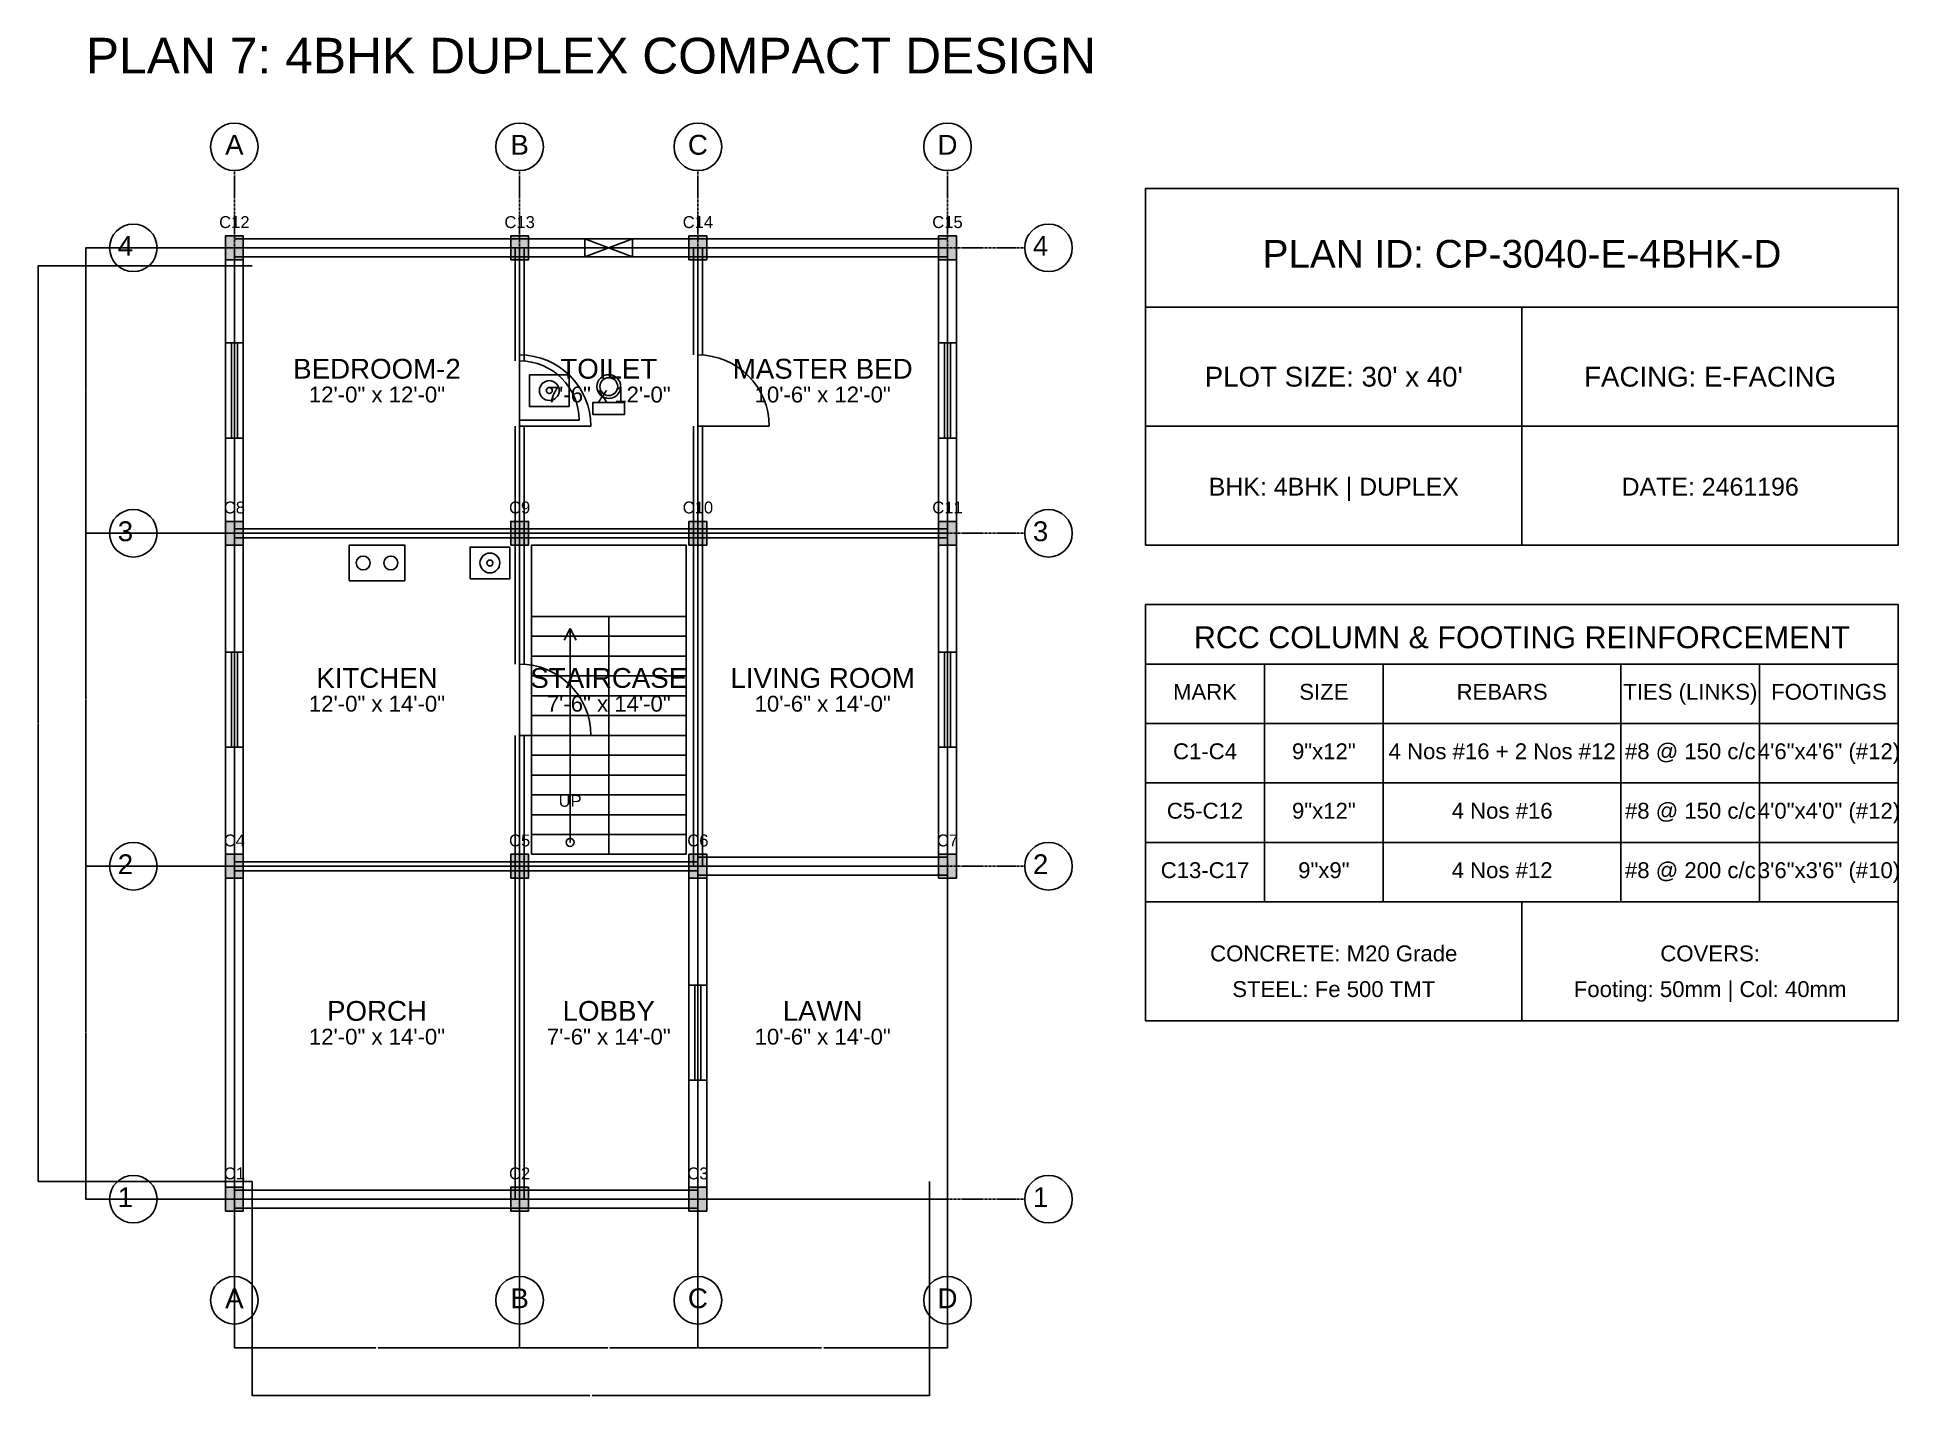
# Model space of a CAD drawing. Header units: inches. Extents: x -134 to 23580, y -99 to 23207.
# Drawn here: x 14900 to 15840, y -99 to 586 of the extents above; entities that cross this region are included whole.
import ezdxf
from ezdxf.enums import TextEntityAlignment as Align

# ---------------------------------------------------------------- set-up
doc = ezdxf.new("R2010")
doc.units = ezdxf.units.IN
doc.header["$MEASUREMENT"] = 0
doc.linetypes.add('CENTER', pattern=[2, 1.25, -0.25, 0.25, -0.25])
for name, color, linetype in [('A-COL-HATCH', 251, 'Continuous'), ('A-COLUMN', 1, 'Continuous'), ('A-DIM', 5, 'Continuous'), ('A-DOOR', 30, 'Continuous'), ('A-FIXTURE', 8, 'Continuous'), ('A-STAIR', 6, 'Continuous'), ('A-TEXT', 2, 'Continuous'), ('A-WALL-EXT', 7, 'Continuous'), ('A-WALL-INT', 9, 'Continuous'), ('A-WINDOW', 4, 'Continuous'), ('S-BEAM-FRAMING', 2, 'Continuous'), ('S-BUBBLE', 4, 'Continuous'), ('S-GRID-CENTER', 8, 'CENTER'), ('S-TABLE', 7, 'Continuous'), ('S-TEXT', 3, 'Continuous')]:
    doc.layers.add(name, color=color, linetype=linetype)
doc.styles.get("Standard").update_dxf_attribs({"font": 'arial.ttf'})
doc.dimstyles.get("Standard").update_dxf_attribs({"dimtxt": 0.18, "dimasz": 0.18, "dimexe": 0.18, "dimexo": 0.0625, "dimgap": 0.09, "dimtad": 0, "dimtih": 1, "dimtoh": 1, "dimdec": 4, "dimzin": 0, "dimdsep": 46, "dimtxsty": 'Standard', "dimcen": 0.09, "dimadec": 0, "dimazin": 0, "dimtfac": 1, "dimtdec": 4, "dimtofl": 0, "dimtmove": 0, "dimatfit": 3, "dimfxl": 1, "dimtolj": 1, "dimtzin": 0, "dimarcsym": 0})

msp = doc.modelspace()

# ---------------------------------------------------------------- texts
at = {"layer": 'A-TEXT'}
for s, height, p in [('PLAN 7: 4BHK DUPLEX COMPACT DESIGN', 18, (15180, 568)), ('C12', 6, (15000, 490)), ('C13', 6, (15144, 490)), ('C14', 6, (15234, 490)), ('C15', 6, (15360, 490)), ('PLAN ID: CP-3040-E-4BHK-D', 14, (15650, 470)), ('BEDROOM-2', 10, (15072, 414)), ('TOILET', 10, (15189, 414)), ('MASTER BED', 10, (15297, 414)), ("PLOT SIZE: 30' x 40'", 10, (15555, 410)), ('FACING: E-FACING', 10, (15745, 410)), ('12\'-0" x 12\'-0"', 8, (15072, 402)), ('7\'-6" x 12\'-0"', 8, (15189, 402)), ('10\'-6" x 12\'-0"', 8, (15297, 402)), ('BHK: 4BHK | DUPLEX', 9, (15555, 355)), ('DATE: 2461196', 9, (15745, 355)), ('C8', 6, (15000, 346)), ('C9', 6, (15144, 346)), ('C10', 6, (15234, 346)), ('C11', 6, (15360, 346)), ('KITCHEN', 10, (15072, 258)), ('STAIRCASE', 10, (15189, 258)), ('LIVING ROOM', 10, (15297, 258)), ('12\'-0" x 14\'-0"', 8, (15072, 246)), ('7\'-6" x 14\'-0"', 8, (15189, 246)), ('10\'-6" x 14\'-0"', 8, (15297, 246)), ('UP', 6, (15169.5, 198)), ('C4', 6, (15000, 178)), ('C5', 6, (15144, 178)), ('C6', 6, (15234, 178)), ('C7', 6, (15360, 178)), ('PORCH', 10, (15072, 90)), ('LOBBY', 10, (15189, 90)), ('LAWN', 10, (15297, 90)), ('12\'-0" x 14\'-0"', 8, (15072, 78)), ('7\'-6" x 14\'-0"', 8, (15189, 78)), ('10\'-6" x 14\'-0"', 8, (15297, 78)), ('C1', 6, (15000, 10)), ('C2', 6, (15144, 10)), ('C3', 6, (15234, 10))]:
    msp.add_text(s, height=height, dxfattribs=at).set_placement(p, align=Align.CENTER)
at = {"layer": 'S-TEXT'}
for s, height, p in [('A', 10, (15000, 527)), ('B', 10, (15144, 527)), ('C', 10, (15234, 527)), ('D', 10, (15360, 527)), ('4', 10, (14945, 476)), ('4', 10, (15407, 476)), ('3', 10, (14945, 332)), ('3', 10, (15407, 332)), ('RCC COLUMN & FOOTING REINFORCEMENT', 11, (15650, 278)), ('MARK', 8, (15490, 252)), ('SIZE', 8, (15550, 252)), ('REBARS', 8, (15640, 252)), ('TIES (LINKS)', 8, (15735, 252)), ('FOOTINGS', 8, (15805, 252)), ('C1-C4', 8, (15490, 222)), ('9"x12"', 8, (15550, 222)), ('4 Nos #16 + 2 Nos #12', 8, (15640, 222)), ('#8 @ 150 c/c', 8, (15735, 222)), ('4\'6"x4\'6" (#12)', 8, (15805, 222)), ('C5-C12', 8, (15490, 192)), ('9"x12"', 8, (15550, 192)), ('4 Nos #16', 8, (15640, 192)), ('#8 @ 150 c/c', 8, (15735, 192)), ('4\'0"x4\'0" (#12)', 8, (15805, 192)), ('2', 10, (14945, 164)), ('2', 10, (15407, 164)), ('C13-C17', 8, (15490, 162)), ('9"x9"', 8, (15550, 162)), ('4 Nos #12', 8, (15640, 162)), ('#8 @ 200 c/c', 8, (15735, 162)), ('3\'6"x3\'6" (#10)', 8, (15805, 162)), ('CONCRETE: M20 Grade', 8, (15555, 120)), ('COVERS:', 8, (15745, 120)), ('STEEL: Fe 500 TMT', 8, (15555, 102)), ('Footing: 50mm | Col: 40mm', 8, (15745, 102)), ('1', 10, (14945, -4)), ('1', 10, (15407, -4)), ('A', 10, (15000, -55)), ('B', 10, (15144, -55)), ('C', 10, (15234, -55)), ('D', 10, (15360, -55))]:
    msp.add_text(s, height=height, dxfattribs=at).set_placement(p, align=Align.CENTER)

# ---------------------------------------------------------------- blocks, each defined once
blk = doc.blocks.new('*D99')
at = {"layer": 'A-DIM', "color": 0, "lineweight": -2, "transparency": 16777216}
for p, q in [((15000, 8.94), (15000, -75.18)), ((15144, 8.94), (15144, -75.18)), ((15000.18, -75), (15071.41, -75)), ((15143.82, -75), (15072.59, -75))]:
    blk.add_line(p, q, dxfattribs=at)
at = {"layer": 'A-DIM', "color": 0, "transparency": 16777216}
for points in [[(15000.18, -74.97), (15000.18, -75.03), (15000, -75)], [(15143.82, -74.97), (15143.82, -75.03), (15144, -75)]]:
    blk.add_solid(points, dxfattribs=at)
at = {"layer": 'Defpoints', "color": 0, "transparency": 16777216}
for p in [(15000, 9), (15144, 9), (15144, -75)]:
    blk.add_point(p, dxfattribs=at)
at = {"layer": 'A-DIM', "color": 0, "transparency": 16777216, "insert": (15072, -75), "char_height": 0.18, "attachment_point": 5}
blk.add_mtext('\\A1;144.0000', dxfattribs=at)
blk = doc.blocks.new('*D100')
at = {"layer": 'A-DIM', "color": 0, "lineweight": -2, "transparency": 16777216}
for p, q in [((15144, 8.94), (15144, -75.18)), ((15234, 8.94), (15234, -75.18)), ((15144.18, -75), (15188.47, -75)), ((15233.82, -75), (15189.53, -75))]:
    blk.add_line(p, q, dxfattribs=at)
at = {"layer": 'A-DIM', "color": 0, "transparency": 16777216}
for points in [[(15144.18, -74.97), (15144.18, -75.03), (15144, -75)], [(15233.82, -74.97), (15233.82, -75.03), (15234, -75)]]:
    blk.add_solid(points, dxfattribs=at)
at = {"layer": 'Defpoints', "color": 0, "transparency": 16777216}
for p in [(15144, 9), (15234, 9), (15234, -75)]:
    blk.add_point(p, dxfattribs=at)
at = {"layer": 'A-DIM', "color": 0, "transparency": 16777216, "insert": (15189, -75), "char_height": 0.18, "attachment_point": 5}
blk.add_mtext('\\A1;90.0000', dxfattribs=at)
blk = doc.blocks.new('*D101')
at = {"layer": 'A-DIM', "color": 0, "lineweight": -2, "transparency": 16777216}
for p, q in [((15234, 8.94), (15234, -75.18)), ((15360, 8.94), (15360, -75.18)), ((15234.18, -75), (15296.41, -75)), ((15359.82, -75), (15297.59, -75))]:
    blk.add_line(p, q, dxfattribs=at)
at = {"layer": 'A-DIM', "color": 0, "transparency": 16777216}
for points in [[(15234.18, -74.97), (15234.18, -75.03), (15234, -75)], [(15359.82, -74.97), (15359.82, -75.03), (15360, -75)]]:
    blk.add_solid(points, dxfattribs=at)
at = {"layer": 'Defpoints', "color": 0, "transparency": 16777216}
for p in [(15234, 9), (15360, 9), (15360, -75)]:
    blk.add_point(p, dxfattribs=at)
at = {"layer": 'A-DIM', "color": 0, "transparency": 16777216, "insert": (15297, -75), "char_height": 0.18, "attachment_point": 5}
blk.add_mtext('\\A1;126.0000', dxfattribs=at)
blk = doc.blocks.new('*D102')
at = {"layer": 'A-DIM', "color": 0, "lineweight": -2, "transparency": 16777216}
for p, q in [((15009, 8.94), (15009, -99.18)), ((15351, 8.94), (15351, -99.18)), ((15009.18, -99), (15179.4, -99)), ((15350.82, -99), (15180.6, -99))]:
    blk.add_line(p, q, dxfattribs=at)
at = {"layer": 'A-DIM', "color": 0, "transparency": 16777216}
for points in [[(15009.18, -98.97), (15009.18, -99.03), (15009, -99)], [(15350.82, -98.97), (15350.82, -99.03), (15351, -99)]]:
    blk.add_solid(points, dxfattribs=at)
at = {"layer": 'Defpoints', "color": 0, "transparency": 16777216}
for p in [(15009, 9), (15351, 9), (15351, -99)]:
    blk.add_point(p, dxfattribs=at)
at = {"layer": 'A-DIM', "color": 0, "transparency": 16777216, "insert": (15180, -99), "char_height": 0.18, "attachment_point": 5}
blk.add_mtext('\\A1;342.0000', dxfattribs=at)
blk = doc.blocks.new('*D103')
at = {"layer": 'A-DIM', "color": 0, "lineweight": -2, "transparency": 16777216}
for p, q in [((15008.94, 168), (14924.82, 168)), ((14925, 167.82), (14925, 84.18)), ((14925, 0.18), (14925, 83.82)), ((15008.94, 0), (14924.82, 0))]:
    blk.add_line(p, q, dxfattribs=at)
at = {"layer": 'A-DIM', "color": 0, "transparency": 16777216}
for points in [[(14924.97, 167.82), (14925.03, 167.82), (14925, 168)], [(14924.97, 0.18), (14925.03, 0.18), (14925, 0)]]:
    blk.add_solid(points, dxfattribs=at)
at = {"layer": 'Defpoints', "color": 0, "transparency": 16777216}
for p in [(14925, 168), (15009, 168), (15009, 0)]:
    blk.add_point(p, dxfattribs=at)
at = {"layer": 'A-DIM', "color": 0, "transparency": 16777216, "insert": (14925, 84), "char_height": 0.18, "attachment_point": 5}
blk.add_mtext('\\A1;168.0000', dxfattribs=at)
blk = doc.blocks.new('*D104')
at = {"layer": 'A-DIM', "color": 0, "lineweight": -2, "transparency": 16777216}
for p, q in [((15008.94, 336), (14924.82, 336)), ((14925, 335.82), (14925, 252.18)), ((14925, 168.18), (14925, 251.82)), ((15008.94, 168), (14924.82, 168))]:
    blk.add_line(p, q, dxfattribs=at)
at = {"layer": 'A-DIM', "color": 0, "transparency": 16777216}
for points in [[(14924.97, 335.82), (14925.03, 335.82), (14925, 336)], [(14924.97, 168.18), (14925.03, 168.18), (14925, 168)]]:
    blk.add_solid(points, dxfattribs=at)
at = {"layer": 'Defpoints', "color": 0, "transparency": 16777216}
for p in [(14925, 336), (15009, 336), (15009, 168)]:
    blk.add_point(p, dxfattribs=at)
at = {"layer": 'A-DIM', "color": 0, "transparency": 16777216, "insert": (14925, 252), "char_height": 0.18, "attachment_point": 5}
blk.add_mtext('\\A1;168.0000', dxfattribs=at)
blk = doc.blocks.new('*D105')
at = {"layer": 'A-DIM', "color": 0, "lineweight": -2, "transparency": 16777216}
for p, q in [((15008.94, 480), (14924.82, 480)), ((14925, 479.82), (14925, 408.18)), ((14925, 336.18), (14925, 407.82)), ((15008.94, 336), (14924.82, 336))]:
    blk.add_line(p, q, dxfattribs=at)
at = {"layer": 'A-DIM', "color": 0, "transparency": 16777216}
for points in [[(14924.97, 479.82), (14925.03, 479.82), (14925, 480)], [(14924.97, 336.18), (14925.03, 336.18), (14925, 336)]]:
    blk.add_solid(points, dxfattribs=at)
at = {"layer": 'Defpoints', "color": 0, "transparency": 16777216}
for p in [(14925, 480), (15009, 480), (15009, 336)]:
    blk.add_point(p, dxfattribs=at)
at = {"layer": 'A-DIM', "color": 0, "transparency": 16777216, "insert": (14925, 408), "char_height": 0.18, "attachment_point": 5}
blk.add_mtext('\\A1;144.0000', dxfattribs=at)
blk = doc.blocks.new('*D106')
at = {"layer": 'A-DIM', "color": 0, "lineweight": -2, "transparency": 16777216}
for p, q in [((15008.94, 471), (14900.82, 471)), ((14901, 470.82), (14901, 240.18)), ((14901, 9.18), (14901, 239.82)), ((15008.94, 9), (14900.82, 9))]:
    blk.add_line(p, q, dxfattribs=at)
at = {"layer": 'A-DIM', "color": 0, "transparency": 16777216}
for points in [[(14900.97, 470.82), (14901.03, 470.82), (14901, 471)], [(14900.97, 9.18), (14901.03, 9.18), (14901, 9)]]:
    blk.add_solid(points, dxfattribs=at)
at = {"layer": 'Defpoints', "color": 0, "transparency": 16777216}
for p in [(14901, 471), (15009, 471), (15009, 9)]:
    blk.add_point(p, dxfattribs=at)
at = {"layer": 'A-DIM', "color": 0, "transparency": 16777216, "insert": (14901, 240), "char_height": 0.18, "attachment_point": 5}
blk.add_mtext('\\A1;462.0000', dxfattribs=at)

# ---------------------------------------------------------------- dimensions: what is measured, and where the dimension line sits
at = {"layer": 'A-DIM'}
for base, p1, p2, picture, middle in [((14925, 480), (15009, 336), (15009, 480), '*D105', (14925, 408)), ((14901, 471), (15009, 9), (15009, 471), '*D106', (14901, 240)), ((14925, 336), (15009, 168), (15009, 336), '*D104', (14925, 252)), ((14925, 168), (15009, 0), (15009, 168), '*D103', (14925, 84))]:
    dim = msp.add_linear_dim(base=base, p1=p1, p2=p2, angle=90, dimstyle='Standard', dxfattribs=at)
    dim.commit()
    dim.dimension.update_dxf_attribs({"geometry": picture, "text_midpoint": middle})
for base, p1, p2, picture, middle in [((15144, -75), (15000, 9), (15144, 9), '*D99', (15072, -75)), ((15351, -99), (15009, 9), (15351, 9), '*D102', (15180, -99)), ((15234, -75), (15144, 9), (15234, 9), '*D100', (15189, -75)), ((15360, -75), (15234, 9), (15360, 9), '*D101', (15297, -75))]:
    dim = msp.add_linear_dim(base=base, p1=p1, p2=p2, dimstyle='Standard', dxfattribs=at)
    dim.commit()
    dim.dimension.update_dxf_attribs({"geometry": picture, "text_midpoint": middle})

# ---------------------------------------------------------------- linework, layer by layer
at = {"layer": 'A-COL-HATCH'}
for points in [[(14995.5, 474), (15004.5, 474), (14995.5, 486), (15004.5, 486)], [(15139.5, 474), (15148.5, 474), (15139.5, 486), (15148.5, 486)], [(15229.5, 474), (15238.5, 474), (15229.5, 486), (15238.5, 486)], [(15355.5, 474), (15364.5, 474), (15355.5, 486), (15364.5, 486)], [(14995.5, 330), (15004.5, 330), (14995.5, 342), (15004.5, 342)], [(15139.5, 330), (15148.5, 330), (15139.5, 342), (15148.5, 342)], [(15229.5, 330), (15238.5, 330), (15229.5, 342), (15238.5, 342)], [(15355.5, 330), (15364.5, 330), (15355.5, 342), (15364.5, 342)], [(14995.5, 162), (15004.5, 162), (14995.5, 174), (15004.5, 174)], [(15139.5, 162), (15148.5, 162), (15139.5, 174), (15148.5, 174)], [(15229.5, 162), (15238.5, 162), (15229.5, 174), (15238.5, 174)], [(15355.5, 162), (15364.5, 162), (15355.5, 174), (15364.5, 174)], [(14995.5, -6), (15004.5, -6), (14995.5, 6), (15004.5, 6)], [(15139.5, -6), (15148.5, -6), (15139.5, 6), (15148.5, 6)], [(15229.5, -6), (15238.5, -6), (15229.5, 6), (15238.5, 6)]]:
    msp.add_solid(points, dxfattribs=at)
at = {"layer": 'A-COLUMN'}
for points in [[(14995.5, 474), (15004.5, 474), (15004.5, 486), (14995.5, 486)], [(15139.5, 474), (15148.5, 474), (15148.5, 486), (15139.5, 486)], [(15229.5, 474), (15238.5, 474), (15238.5, 486), (15229.5, 486)], [(15355.5, 474), (15364.5, 474), (15364.5, 486), (15355.5, 486)], [(14995.5, 330), (15004.5, 330), (15004.5, 342), (14995.5, 342)], [(15139.5, 330), (15148.5, 330), (15148.5, 342), (15139.5, 342)], [(15229.5, 330), (15238.5, 330), (15238.5, 342), (15229.5, 342)], [(15355.5, 330), (15364.5, 330), (15364.5, 342), (15355.5, 342)], [(14995.5, 162), (15004.5, 162), (15004.5, 174), (14995.5, 174)], [(15139.5, 162), (15148.5, 162), (15148.5, 174), (15139.5, 174)], [(15229.5, 162), (15238.5, 162), (15238.5, 174), (15229.5, 174)], [(15355.5, 162), (15364.5, 162), (15364.5, 174), (15355.5, 174)], [(14995.5, -6), (15004.5, -6), (15004.5, 6), (14995.5, 6)], [(15139.5, -6), (15148.5, -6), (15148.5, 6), (15139.5, 6)], [(15229.5, -6), (15238.5, -6), (15238.5, 6), (15229.5, 6)]]:
    msp.add_lwpolyline(points, close=True, dxfattribs=at)
at = {"layer": 'A-DOOR'}
for p, q in [((15144, 393), (15174, 393)), ((15144, 390), (15180, 390)), ((15234, 390), (15270, 390)), ((15144, 234), (15180, 234))]:
    msp.add_line(p, q, dxfattribs=at)
for centre, radius in [((15144, 390), 36), ((15144, 393), 30), ((15234, 390), 36), ((15144, 234), 36)]:
    msp.add_arc(centre, radius, 0, 90, dxfattribs=at)
at = {"layer": 'A-FIXTURE'}
for points in [[(15149, 400), (15169, 400), (15169, 416), (15149, 416)], [(15181, 396), (15197, 396), (15197, 402), (15181, 402)], [(15058, 312), (15086, 312), (15086, 330), (15058, 330)], [(15119, 313), (15139, 313), (15139, 329), (15119, 329)]]:
    msp.add_lwpolyline(points, close=True, dxfattribs=at)
for centre, radius in [((15189, 410), 6), ((15189, 410), 4.5), ((15159, 408), 5), ((15159, 408), 1.5), ((15065, 321), 3.5), ((15079, 321), 3.5), ((15129, 321), 5), ((15129, 321), 1.5)]:
    msp.add_circle(centre, radius, dxfattribs=at)
at = {"layer": 'A-STAIR'}
for p, q in [((15150, 294), (15228, 294)), ((15189, 174), (15189, 294)), ((15150, 284), (15189, 284)), ((15169.5, 288), (15166.5, 282)), ((15169.5, 180), (15169.5, 288)), ((15169.5, 288), (15172.5, 282)), ((15189, 284), (15228, 284)), ((15150, 274), (15189, 274)), ((15189, 274), (15228, 274)), ((15150, 264), (15189, 264)), ((15189, 264), (15228, 264)), ((15150, 254), (15189, 254)), ((15189, 254), (15228, 254)), ((15150, 244), (15189, 244)), ((15189, 244), (15228, 244)), ((15150, 234), (15189, 234)), ((15189, 234), (15228, 234)), ((15150, 224), (15189, 224)), ((15189, 224), (15228, 224)), ((15150, 214), (15189, 214)), ((15189, 214), (15228, 214)), ((15150, 204), (15189, 204)), ((15189, 204), (15228, 204)), ((15150, 194), (15189, 194)), ((15189, 194), (15228, 194)), ((15150, 184), (15189, 184)), ((15189, 184), (15228, 184))]:
    msp.add_line(p, q, dxfattribs=at)
msp.add_lwpolyline([(15150, 174), (15228, 174), (15228, 330), (15150, 330)], close=True, dxfattribs=at)
msp.add_circle((15169.5, 180), 2, dxfattribs=at)
at = {"layer": 'A-WALL-EXT'}
for p, q in [((14995.5, 432), (14995.5, 480)), ((15000, 484.5), (15144, 484.5)), ((15004.5, 432), (15004.5, 480)), ((15144, 484.5), (15177, 484.5)), ((15201, 484.5), (15234, 484.5)), ((15234, 484.5), (15360, 484.5)), ((15355.5, 432), (15355.5, 480)), ((15364.5, 432), (15364.5, 480)), ((15000, 475.5), (15144, 475.5)), ((15144, 475.5), (15177, 475.5)), ((15201, 475.5), (15234, 475.5)), ((15234, 475.5), (15360, 475.5)), ((15460, 450), (15840, 450)), ((15650, 330), (15650, 450)), ((15460, 390), (15840, 390)), ((14995.5, 336), (14995.5, 384)), ((15004.5, 336), (15004.5, 384)), ((15355.5, 336), (15355.5, 384)), ((15364.5, 336), (15364.5, 384)), ((14995.5, 276), (14995.5, 336)), ((15004.5, 276), (15004.5, 336)), ((15355.5, 276), (15355.5, 336)), ((15364.5, 276), (15364.5, 336)), ((14995.5, 168), (14995.5, 228)), ((15004.5, 168), (15004.5, 228)), ((15355.5, 168), (15355.5, 228)), ((15364.5, 168), (15364.5, 228)), ((15234, 172.5), (15360, 172.5)), ((14995.5, 0), (14995.5, 168)), ((15004.5, 0), (15004.5, 168)), ((15229.5, 108), (15229.5, 168)), ((15234, 163.5), (15360, 163.5)), ((15238.5, 108), (15238.5, 168)), ((15229.5, 0), (15229.5, 60)), ((15238.5, 0), (15238.5, 60)), ((15000, 4.5), (15144, 4.5)), ((15144, 4.5), (15234, 4.5)), ((15000, -4.5), (15144, -4.5)), ((15144, -4.5), (15234, -4.5))]:
    msp.add_line(p, q, dxfattribs=at)
msp.add_lwpolyline([(15460, 330), (15840, 330), (15840, 510), (15460, 510)], close=True, dxfattribs=at)
at = {"layer": 'A-WALL-INT'}
for p, q in [((15141.75, 423), (15141.75, 480)), ((15146.25, 423), (15146.25, 480)), ((15231.75, 426), (15231.75, 480)), ((15236.25, 426), (15236.25, 480)), ((15141.75, 336), (15141.75, 390)), ((15146.25, 336), (15146.25, 390)), ((15231.75, 336), (15231.75, 390)), ((15236.25, 336), (15236.25, 390)), ((15000, 338.25), (15144, 338.25)), ((15000, 333.75), (15144, 333.75)), ((15141.75, 270), (15141.75, 336)), ((15144, 338.25), (15234, 338.25)), ((15144, 333.75), (15234, 333.75)), ((15146.25, 270), (15146.25, 336)), ((15231.75, 168), (15231.75, 336)), ((15234, 338.25), (15360, 338.25)), ((15234, 333.75), (15360, 333.75)), ((15236.25, 168), (15236.25, 336)), ((15141.75, 168), (15141.75, 234)), ((15146.25, 168), (15146.25, 234)), ((15000, 170.25), (15144, 170.25)), ((15144, 170.25), (15234, 170.25)), ((15000, 165.75), (15144, 165.75)), ((15141.75, 0), (15141.75, 168)), ((15144, 165.75), (15234, 165.75)), ((15146.25, 0), (15146.25, 168))]:
    msp.add_line(p, q, dxfattribs=at)
at = {"layer": 'A-WINDOW'}
for p, q in [((15177, 475.5), (15201, 484.5)), ((15177, 484.5), (15201, 475.5)), ((14998.5, 384), (14998.5, 432)), ((15001.5, 384), (15001.5, 432)), ((15358.5, 384), (15358.5, 432)), ((15361.5, 384), (15361.5, 432)), ((14998.5, 228), (14998.5, 276)), ((15001.5, 228), (15001.5, 276)), ((15358.5, 228), (15358.5, 276)), ((15361.5, 228), (15361.5, 276)), ((15232.5, 60), (15232.5, 108)), ((15235.5, 60), (15235.5, 108))]:
    msp.add_line(p, q, dxfattribs=at)
for points in [[(15177, 475.5), (15201, 475.5), (15201, 484.5), (15177, 484.5)], [(14995.5, 384), (15004.5, 384), (15004.5, 432), (14995.5, 432)], [(15355.5, 384), (15364.5, 384), (15364.5, 432), (15355.5, 432)], [(14995.5, 228), (15004.5, 228), (15004.5, 276), (14995.5, 276)], [(15355.5, 228), (15364.5, 228), (15364.5, 276), (15355.5, 276)], [(15229.5, 60), (15238.5, 60), (15238.5, 108), (15229.5, 108)]]:
    msp.add_lwpolyline(points, close=True, dxfattribs=at)
at = {"layer": 'S-BEAM-FRAMING'}
for p, q in [((15000, 0), (15000, 480)), ((15000, 480), (15360, 480)), ((15144, 0), (15144, 480)), ((15234, 0), (15234, 480)), ((15360, 0), (15360, 480)), ((15000, 336), (15360, 336)), ((15000, 168), (15360, 168)), ((15000, 0), (15360, 0))]:
    msp.add_line(p, q, dxfattribs=at)
at = {"layer": 'S-BUBBLE'}
for centre in [(15000, 531), (15144, 531), (15234, 531), (15360, 531), (14949, 480), (15411, 480), (14949, 336), (15411, 336), (14949, 168), (15411, 168), (14949, 0), (15411, 0), (15000, -51), (15144, -51), (15234, -51), (15360, -51)]:
    msp.add_circle(centre, 12, dxfattribs=at)
at = {"layer": 'S-GRID-CENTER'}
for p, q in [((15000, -39), (15000, 519)), ((15144, -39), (15144, 519)), ((15234, -39), (15234, 519)), ((15360, -39), (15360, 519)), ((14961, 480), (15399, 480)), ((14961, 336), (15399, 336)), ((14961, 168), (15399, 168)), ((14961, 0), (15399, 0))]:
    msp.add_line(p, q, dxfattribs=at)
at = {"layer": 'S-TABLE'}
for points in [[(15460, 270), (15840, 270), (15840, 300), (15460, 300)], [(15460, 240), (15520, 240), (15520, 270), (15460, 270)], [(15520, 240), (15580, 240), (15580, 270), (15520, 270)], [(15580, 240), (15700, 240), (15700, 270), (15580, 270)], [(15700, 240), (15770, 240), (15770, 270), (15700, 270)], [(15770, 240), (15840, 240), (15840, 270), (15770, 270)], [(15460, 210), (15520, 210), (15520, 240), (15460, 240)], [(15520, 210), (15580, 210), (15580, 240), (15520, 240)], [(15580, 210), (15700, 210), (15700, 240), (15580, 240)], [(15700, 210), (15770, 210), (15770, 240), (15700, 240)], [(15770, 210), (15840, 210), (15840, 240), (15770, 240)], [(15460, 180), (15520, 180), (15520, 210), (15460, 210)], [(15520, 180), (15580, 180), (15580, 210), (15520, 210)], [(15580, 180), (15700, 180), (15700, 210), (15580, 210)], [(15700, 180), (15770, 180), (15770, 210), (15700, 210)], [(15770, 180), (15840, 180), (15840, 210), (15770, 210)], [(15460, 150), (15520, 150), (15520, 180), (15460, 180)], [(15520, 150), (15580, 150), (15580, 180), (15520, 180)], [(15580, 150), (15700, 150), (15700, 180), (15580, 180)], [(15700, 150), (15770, 150), (15770, 180), (15700, 180)], [(15770, 150), (15840, 150), (15840, 180), (15770, 180)], [(15460, 90), (15650, 90), (15650, 150), (15460, 150)], [(15650, 90), (15840, 90), (15840, 150), (15650, 150)]]:
    msp.add_lwpolyline(points, close=True, dxfattribs=at)

msp.set_redraw_order([(e.dxf.handle, doc.entitydb.next_handle()) for e in msp.query("TEXT MTEXT ATTDEF DIMENSION ARC_DIMENSION")])  # texts and dimensions are drawn at this point

doc.saveas('drawing.dxf')
